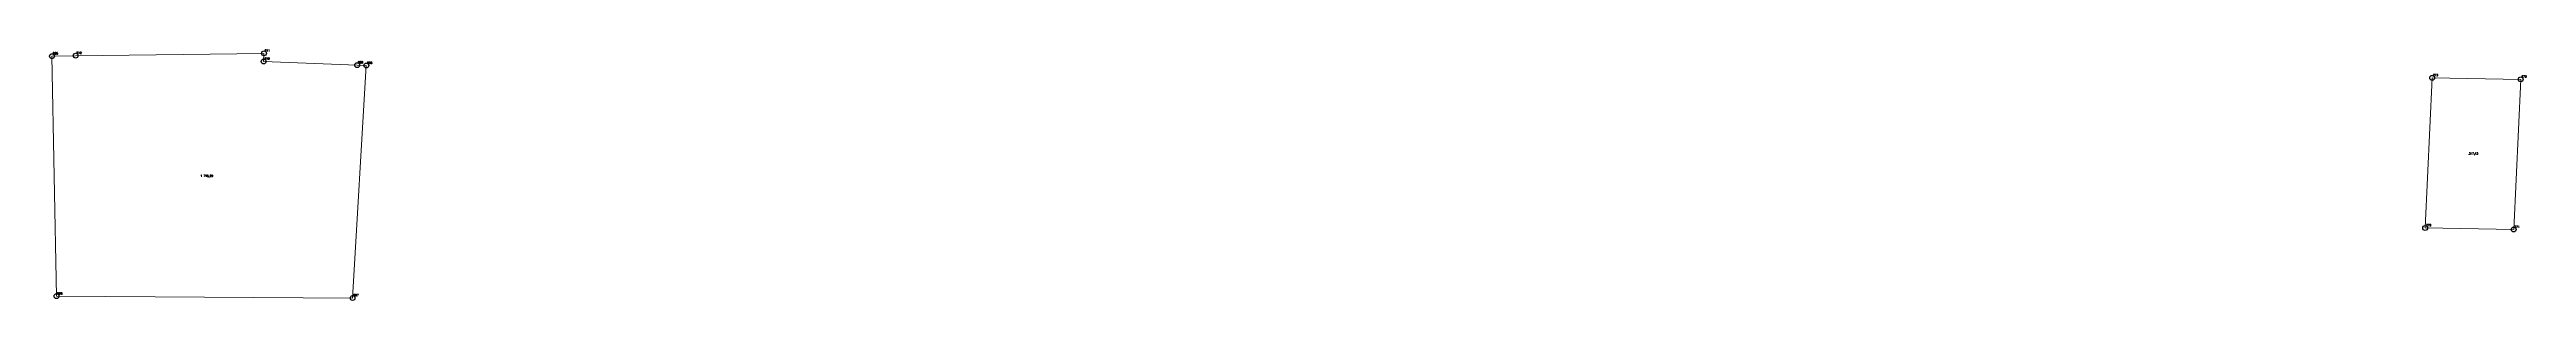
# Model space of a CAD drawing. Extents: x 1390702 to 1399289, y 354783 to 361029.
# Drawn here: x 1397907.9 to 1398290.5, y 359380.9 to 359419.7 of the extents above; entities that cross this region are included whole.
import ezdxf

# ---------------------------------------------------------------- set-up
doc = ezdxf.new("R2010")
doc.units = 0
doc.header["$PDMODE"] = 33
doc.header["$PDSIZE"] = 0.75
doc.layers.add('7 - разработанные границы территорий окн', color=7, linetype='Continuous')
doc.styles.get("Standard").update_dxf_attribs({"font": 'simplex.shx'})

msp = doc.modelspace()

# ---------------------------------------------------------------- linework, layer by layer
at = {"layer": '7 - разработанные границы территорий окн', "color": 7, "lineweight": 20}
for points in [[(1397908.26, 359418.66), (1397911.92, 359418.73), (1397941.01, 359419.09), (1397940.96, 359417.84), (1397955.4, 359417.27), (1397956.82, 359417.21), (1397954.7, 359381.3), (1397908.96, 359381.59), (1397908.26, 359418.66)], [(1397908.26, 359418.66), (1397911.92, 359418.73), (1397941.01, 359419.09), (1397940.96, 359417.84), (1397955.4, 359417.27), (1397956.82, 359417.21), (1397954.7, 359381.3), (1397908.96, 359381.59), (1397908.26, 359418.66)], [(1398274.88, 359392.12), (1398275.96, 359415.31), (1398289.64, 359415.08), (1398288.56, 359391.89), (1398274.88, 359392.12)], [(1398274.88, 359392.12), (1398275.96, 359415.31), (1398289.64, 359415.08), (1398288.56, 359391.89), (1398274.88, 359392.12)]]:
    msp.add_lwpolyline(points, close=True, dxfattribs=at)
at = {"layer": '7 - разработанные границы территорий окн'}
for p in [(1397908.26, 359418.66), (1397911.92, 359418.73), (1397940.96, 359417.84), (1397941.01, 359419.09), (1397955.4, 359417.27), (1397956.82, 359417.21), (1398275.96, 359415.31), (1398289.64, 359415.08), (1398274.88, 359392.12), (1398288.56, 359391.89), (1397908.96, 359381.59), (1397954.7, 359381.3)]:
    msp.add_point(p, dxfattribs=at)

# ---------------------------------------------------------------- texts
at = {"layer": '7 - разработанные границы территорий окн', "color": 7}
for s, p in [('911', (1397941.14, 359419.37)), ('905', (1397908.39, 359418.94)), ('912', (1397912.05, 359419.01)), ('910', (1397941.09, 359418.12)), ('909', (1397955.53, 359417.55)), ('908', (1397956.95, 359417.49)), ('273', (1398276.09, 359415.59)), ('272', (1398289.77, 359415.35)), ('317,43', (1398281.6, 359403.46)), ('317,43', (1398281.6, 359403.46)), ('1 745,29', (1397931.2, 359400)), ('1 745,29', (1397931.2, 359400)), ('270', (1398275.01, 359392.4)), ('271', (1398288.69, 359392.16)), ('906', (1397909.09, 359381.87)), ('907', (1397954.83, 359381.58))]:
    msp.add_text(s, height=0.311, dxfattribs=at).set_placement(p)

doc.saveas('drawing.dxf')
